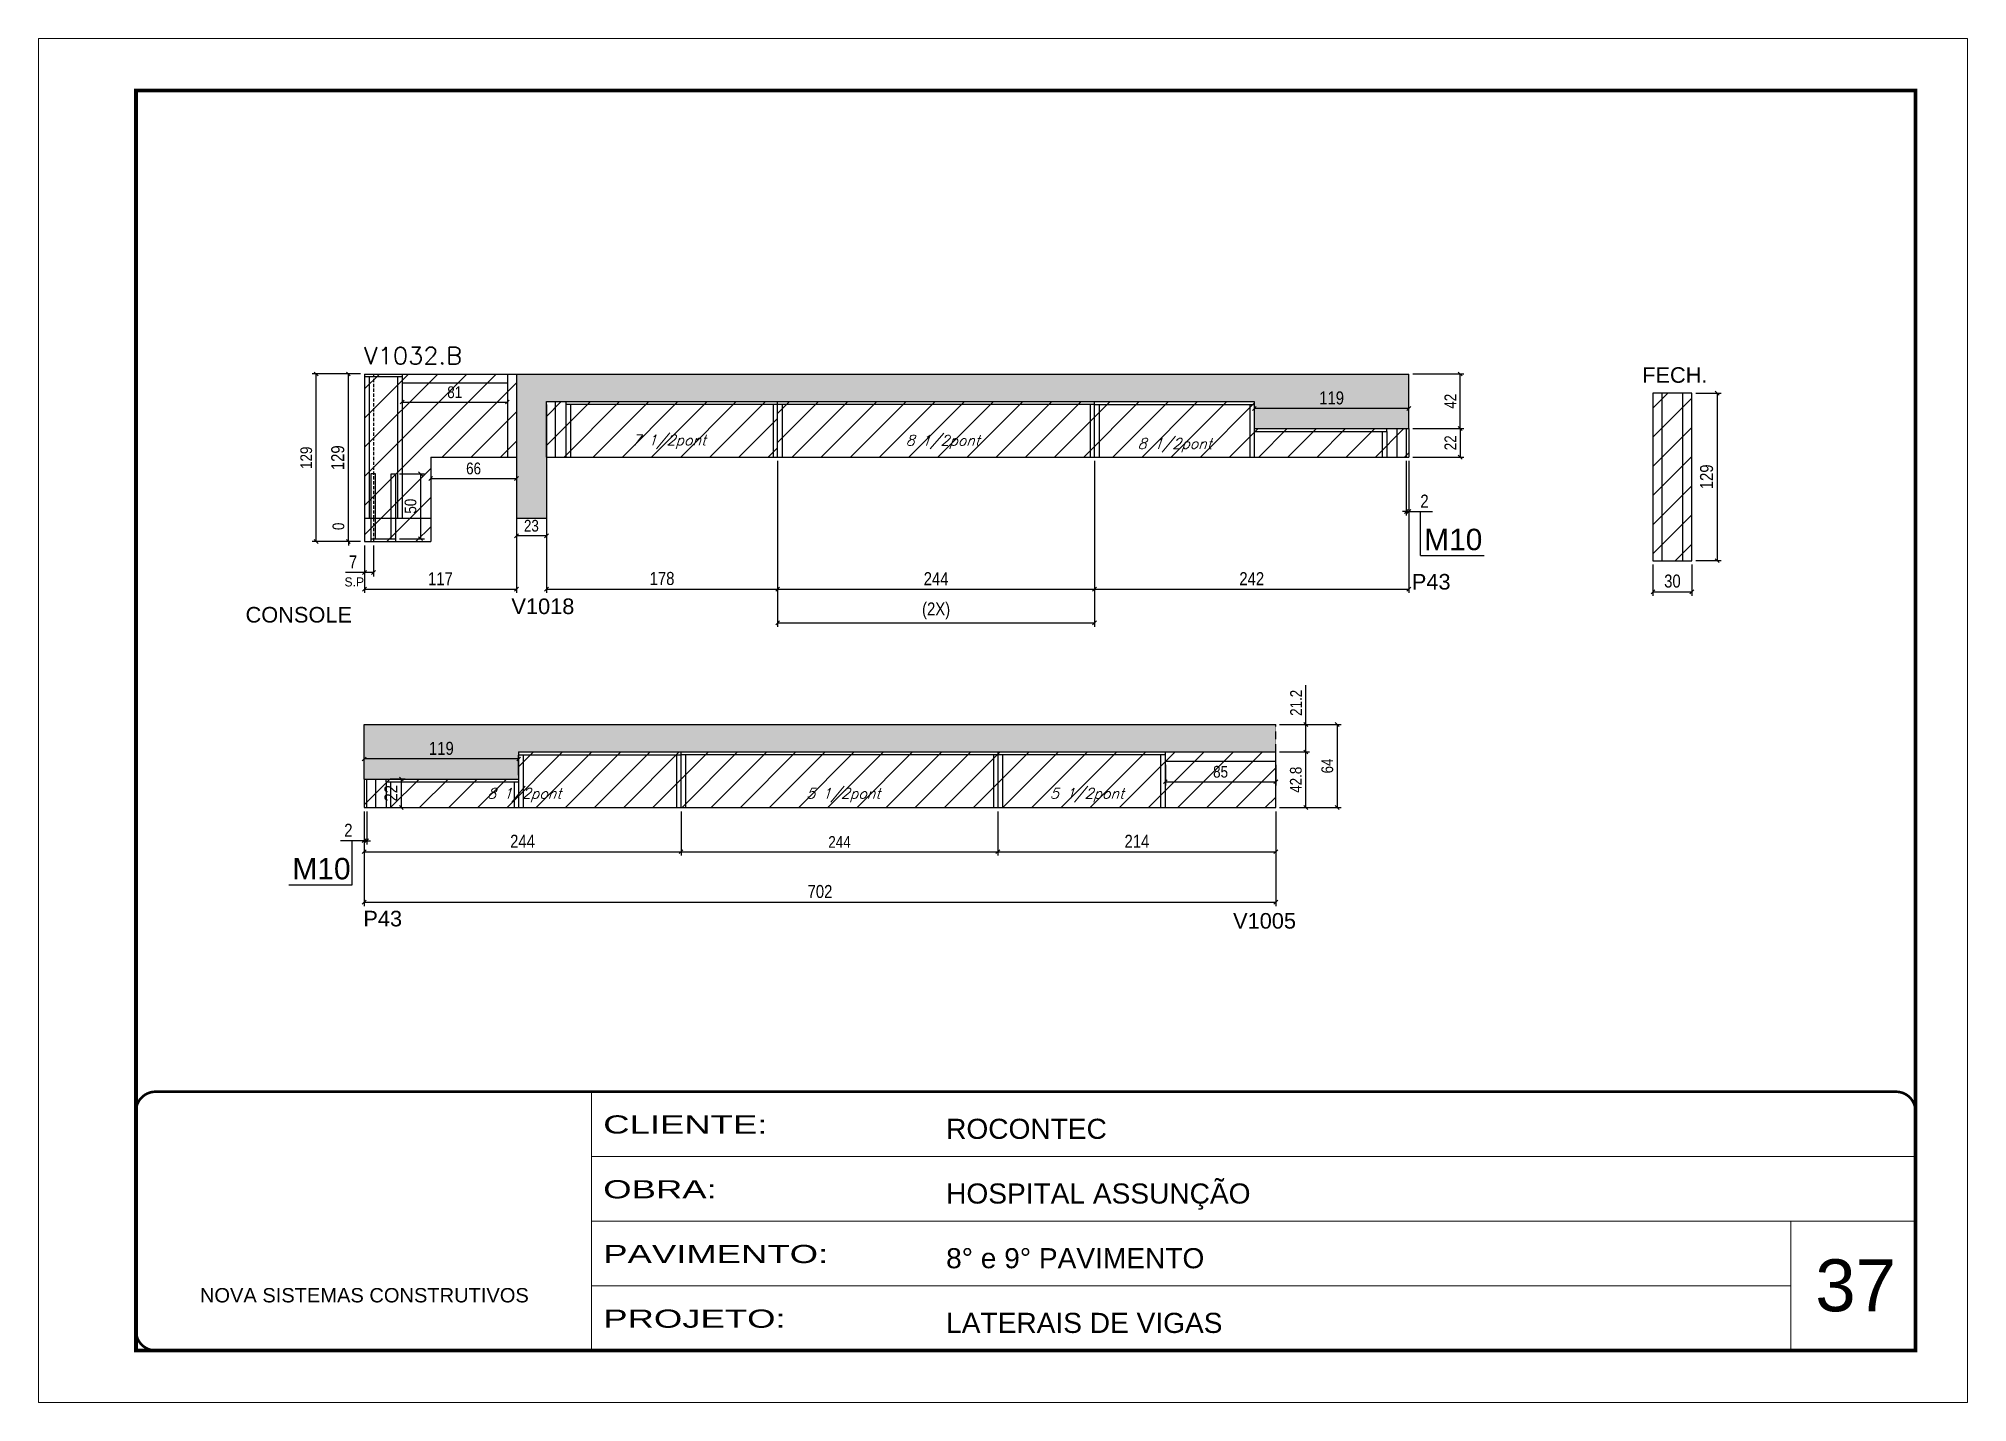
# Model space of a CAD drawing. Extents: x -20960 to -5926, y -2106 to 21915.
# Drawn here: x -12207 to -10722, y 10528 to 11578 of the extents above; entities that cross this region are included whole.
import ezdxf

# ---------------------------------------------------------------- set-up
doc = ezdxf.new("R2010")
doc.units = 0
for name, pattern in [('CONTINUO', [0]), ('DASHED', [0.75, 0.5, -0.25]), ('HIDDEN', [0.375, 0.25, -0.125])]:
    doc.linetypes.add(name, pattern=pattern)
for name, color, linetype in [('5', 5, 'Continuous'), ('COTA', 241, 'Continuous'), ('NOMENCLATURA', 7, 'Continuous'), ('Painéis', 200, 'Continuous'), ('SARR_2.2x7', 40, 'Continuous'), ('SARR_3.5x7', 81, 'Continuous'), ('texto', 7, 'Continuous')]:
    doc.layers.add(name, color=color, linetype=linetype)
for name, color, linetype, lineweight in [('CARIMBO', 255, 'Continuous', 9), ('Folhas', 255, 'Continuous', 9), ('Hachura', 251, 'Continuous', 9), ('SARRAFO DE PRESSAO', 251, 'DASHED', 9), ('Texto Seção', 7, 'Continuous', 15)]:
    doc.layers.add(name, color=color, linetype=linetype, lineweight=lineweight)
doc.styles.add('ARIAL', font='arial.ttf')
doc.styles.add('COTA TECNICA', font='techl___.ttf', dxfattribs={"height": 10})
doc.styles.add('COTA TECNICA-50', font='techl___.ttf', dxfattribs={"height": 9})
doc.styles.add('REGUA-120', font='ROMANS.shx', dxfattribs={"height": 15})
doc.styles.add('Romans', font='romans.shx')
doc.styles.add('ROMAS860', font='ROMAS860.SHX')
doc.styles.get("Standard").update_dxf_attribs({"font": 'arial.ttf'})
doc.styles.add('Tecnologia', font='')
doc.styles.get('Tecnologia').set_extended_font_data('Forgotten Futurist')
doc.dimstyles.new('COTA PAINEL-50', dxfattribs={"dimtxt": 9, "dimasz": 3, "dimexe": 3, "dimexo": 3, "dimgap": 3, "dimtad": 1, "dimdec": 1, "dimzin": 12, "dimdsep": 46, "dimtxsty": 'COTA TECNICA-50', "dimblk1": 'OBLIQUE', "dimblk2": 'OBLIQUE', "dimsah": 1, "dimcen": 0.9, "dimclrd": 4, "dimclre": 4, "dimclrt": 240, "dimadec": 1, "dimazin": 3, "dimtfac": 1, "dimtdec": 1, "dimtmove": 0, "dimatfit": 3, "dimfxl": 1, "dimtolj": 1, "dimtzin": 12, "dimarcsym": 0})
doc.dimstyles.new('PAINEL', dxfattribs={"dimtxt": 10, "dimasz": 3, "dimexe": 3, "dimexo": 3, "dimgap": 3, "dimtad": 1, "dimdec": 1, "dimzin": 12, "dimdsep": 46, "dimtxsty": 'COTA TECNICA', "dimblk1": 'OBLIQUE', "dimblk2": 'OBLIQUE', "dimsah": 1, "dimcen": 0.9, "dimclrd": 4, "dimclre": 4, "dimclrt": 240, "dimadec": 1, "dimazin": 3, "dimtfac": 1, "dimtdec": 1, "dimtmove": 0, "dimatfit": 3, "dimfxl": 1, "dimtolj": 1, "dimtzin": 12, "dimarcsym": 0})

msp = doc.modelspace()

# ---------------------------------------------------------------- texts
at = {"layer": '5', "color": 7, "linetype": 'Continuous'}
msp.add_text('FECH. ', height=12, rotation=359.99996, dxfattribs=at).set_placement((-10972.43, 11313.2))
at = {"layer": '5', "linetype": 'Continuous'}
for s, p in [('P43', (-11149.74, 11154.03)), ('CONSOLE', (-12047.65, 11128.64)), ('V1018', (-11842.97, 11135.15)), ('P43', (-11956.95, 10894.71)), ('V1005', (-11287.38, 10892.98))]:
    msp.add_text(s, height=12, rotation=0.00004, dxfattribs=at).set_placement(p)
at = {"layer": 'CARIMBO', "style": 'ARIAL'}
msp.add_text('37', height=40, dxfattribs=at).set_placement((-10839.14, 10598.36))
at = {"layer": 'NOMENCLATURA', "linetype": 'Continuous'}
for p in [(-11140.29, 11184.34), (-12011.61, 10930.91)]:
    msp.add_text('M10', height=16.5, dxfattribs=at).set_placement(p)
at = {"layer": 'texto', "color": 2, "char_height": 8, "attachment_point": 5, "style": 'Romans'}
for s, insert in [('{\\Q19;\\C256;7 1/2pont}', (-11721.66, 11267.79)), ('{\\Q19;\\C256;8 1/2pont}', (-11510.85, 11267.58)), ('{\\Q19;\\C256;8 1/2pont}', (-11332.29, 11265.15)), ('{\\Q19;\\C256;8 1/2pont}', (-11833.07, 10995.77)), ('{\\Q19;\\C256;5 1/2pont}', (-11587.46, 10995.77)), ('{\\Q19;\\C256;5 1/2pont}', (-11399.87, 10995.77))]:
    msp.add_mtext(s, dxfattribs=dict(at, insert=insert))
at = {"layer": 'texto', "color": 4, "insert": (-11963.96, 11159.86), "char_height": 7, "attachment_point": 5, "style": 'ROMAS860'}
msp.add_mtext('S.P', dxfattribs=at)
at = {"layer": 'Texto Seção', "style": 'REGUA-120', "width": 1.05}
msp.add_text('V1032.B', height=13, dxfattribs=at).set_placement((-11956.44, 11327.55))

# ---------------------------------------------------------------- blocks, each defined once
blk = doc.blocks.new('9999999999')
at = {"color": 30, "linetype": 'CONTINUO'}
for p, q in [((98564.6, 34230.2), (98564.6, 34429.4)), ((98564.6, 34379.6), (99584, 34379.6)), ((98564.6, 34329.8), (99488, 34329.8)), ((99584, 34329.8), (99488, 34329.8)), ((99488, 34329.8), (99488, 34230.2)), ((98564.6, 34280), (99488, 34280))]:
    blk.add_line(p, q, dxfattribs=at)
at = {"color": 30, "linetype": 'CONTINUO', "const_width": 2}
blk.add_lwpolyline([(99584, 34230.2), (99584, 34414.4, 0.414214), (99569, 34429.4), (98229, 34429.4, 0.414214), (98214, 34414.4), (98214, 34245.2, 0.414214), (98229, 34230.2), (99584, 34230.2)], format="xyb", dxfattribs=at)
at = {"layer": 'Folhas'}
blk.add_lwpolyline([(98139, 34190.2), (99624, 34190.2), (99624, 35240.2), (98139, 35240.2)], close=True, dxfattribs=at)
at = {"layer": 'Folhas', "color": 30, "const_width": 3}
blk.add_lwpolyline([(98214, 34230.2), (99584, 34230.2), (99584, 35200.2), (98214, 35200.2)], close=True, dxfattribs=at)
at = {"color": 7, "linetype": 'Continuous', "ltscale": 5, "style": 'ARIAL'}
for s, height, p in [('ROCONTEC', 15.48, (98837.7, 34393.1)), ('HOSPITAL ASSUNÇÃO', 15.483, (98837.7, 34343.3)), ('8° e 9° PAVIMENTO', 15.483, (98837.7, 34293.5)), ('NOVA SISTEMAS CONSTRUTIVOS', 11.059, (98263.2, 34267.2)), ('LATERAIS DE VIGAS', 15.483, (98837.7, 34243.7))]:
    blk.add_text(s, height=height, dxfattribs=at).set_placement(p)
at = {"layer": 'Folhas', "color": 7, "style": 'Tecnologia', "width": 1.5}
for s, p in [('CLIENTE:', (98573.7, 34397.2)), ('OBRA:', (98573.7, 34347.3)), ('PAVIMENTO:', (98573.7, 34297.5)), ('PROJETO:', (98573.7, 34247.7))]:
    blk.add_text(s, height=14, dxfattribs=at).set_placement(p)
blk = doc.blocks.new('_Oblique')
at = {"color": 0, "linetype": 'ByBlock', "lineweight": -2}
blk.add_line((-0.5, -0.5), (0.5, 0.5), dxfattribs=at)
blk = doc.blocks.new('*D7630')
at = {"layer": 'COTA', "color": 4, "lineweight": -2, "ltscale": 25, "transparency": 16777216}
for p, q in [((-11956.1, 11188), (-11956.1, 11164.2)), ((-11949.1, 11188), (-11949.1, 11164.2)), ((-11956.1, 11167.2), (-11970.8, 11167.2)), ((-11949.1, 11167.2), (-11956.1, 11167.2))]:
    blk.add_line(p, q, dxfattribs=at)
at = {"layer": 'Defpoints', "color": 0, "ltscale": 25, "transparency": 16777216}
for p in [(-11956.1, 11191), (-11949.1, 11191), (-11956.1, 11167.2)]:
    blk.add_point(p, dxfattribs=at)
at = {"layer": 'COTA', "color": 4, "lineweight": -2, "ltscale": 25, "transparency": 16777216, "xscale": 3, "yscale": 3, "zscale": 3, "rotation": 180}
blk.add_blockref('_Oblique', (-11956.1, 11167.2), dxfattribs=at)
at = {"layer": 'COTA', "color": 4, "lineweight": -2, "ltscale": 25, "transparency": 16777216, "xscale": 3, "yscale": 3, "zscale": 3}
blk.add_blockref('_Oblique', (-11949.1, 11167.2), dxfattribs=at)
at = {"layer": 'COTA', "color": 240, "ltscale": 25, "transparency": 16777216, "insert": (-11964.9, 11175.3), "char_height": 10, "attachment_point": 5, "style": 'COTA TECNICA'}
blk.add_mtext('\\A1;7', dxfattribs=at)
blk = doc.blocks.new('*D7645')
at = {"layer": 'COTA', "color": 4, "lineweight": -2, "ltscale": 25, "transparency": 16777216}
for p, q in [((-11638, 11253), (-11638, 11151.4)), ((-11394, 11253), (-11394, 11151.4)), ((-11638, 11154.4), (-11394, 11154.4))]:
    blk.add_line(p, q, dxfattribs=at)
at = {"layer": 'Defpoints', "color": 0, "ltscale": 25, "transparency": 16777216}
for p in [(-11638, 11256), (-11394, 11256), (-11394, 11154.4)]:
    blk.add_point(p, dxfattribs=at)
at = {"layer": 'COTA', "color": 4, "lineweight": -2, "ltscale": 25, "transparency": 16777216, "xscale": 3, "yscale": 3, "zscale": 3, "rotation": 180}
blk.add_blockref('_Oblique', (-11638, 11154.4), dxfattribs=at)
at = {"layer": 'COTA', "color": 4, "lineweight": -2, "ltscale": 25, "transparency": 16777216, "xscale": 3, "yscale": 3, "zscale": 3}
blk.add_blockref('_Oblique', (-11394, 11154.4), dxfattribs=at)
at = {"layer": 'COTA', "color": 240, "ltscale": 25, "transparency": 16777216, "insert": (-11516, 11162.4), "char_height": 10, "attachment_point": 5, "style": 'COTA TECNICA'}
blk.add_mtext('\\A1;244', dxfattribs=at)
blk = doc.blocks.new('*D7633')
at = {"layer": 'COTA', "color": 4, "lineweight": -2, "ltscale": 25, "transparency": 16777216}
for p, q in [((-11638, 11253), (-11638, 11125.4)), ((-11394, 11253), (-11394, 11125.4)), ((-11638, 11128.4), (-11394, 11128.4))]:
    blk.add_line(p, q, dxfattribs=at)
at = {"layer": 'Defpoints', "color": 0, "ltscale": 25, "transparency": 16777216}
for p in [(-11638, 11256), (-11394, 11256), (-11394, 11128.4)]:
    blk.add_point(p, dxfattribs=at)
at = {"layer": 'COTA', "color": 4, "lineweight": -2, "ltscale": 25, "transparency": 16777216, "xscale": 3, "yscale": 3, "zscale": 3, "rotation": 180}
blk.add_blockref('_Oblique', (-11638, 11128.4), dxfattribs=at)
at = {"layer": 'COTA', "color": 4, "lineweight": -2, "ltscale": 25, "transparency": 16777216, "xscale": 3, "yscale": 3, "zscale": 3}
blk.add_blockref('_Oblique', (-11394, 11128.4), dxfattribs=at)
at = {"layer": 'COTA', "color": 240, "ltscale": 25, "transparency": 16777216, "insert": (-11516, 11137.6), "char_height": 10, "attachment_point": 5, "style": 'COTA TECNICA'}
blk.add_mtext('\\A1;(2X)', dxfattribs=at)
blk = doc.blocks.new('*D7627')
at = {"layer": 'COTA', "color": 4, "lineweight": -2, "ltscale": 25, "transparency": 16777216}
for p, q in [((-11816, 11253), (-11816, 11151.4)), ((-11638, 11253), (-11638, 11151.4)), ((-11816, 11154.4), (-11638, 11154.4))]:
    blk.add_line(p, q, dxfattribs=at)
at = {"layer": 'Defpoints', "color": 0, "ltscale": 25, "transparency": 16777216}
for p in [(-11816, 11256), (-11638, 11256), (-11638, 11154.4)]:
    blk.add_point(p, dxfattribs=at)
at = {"layer": 'COTA', "color": 4, "lineweight": -2, "ltscale": 25, "transparency": 16777216, "xscale": 3, "yscale": 3, "zscale": 3, "rotation": 180}
blk.add_blockref('_Oblique', (-11816, 11154.4), dxfattribs=at)
at = {"layer": 'COTA', "color": 4, "lineweight": -2, "ltscale": 25, "transparency": 16777216, "xscale": 3, "yscale": 3, "zscale": 3}
blk.add_blockref('_Oblique', (-11638, 11154.4), dxfattribs=at)
at = {"layer": 'COTA', "color": 240, "ltscale": 25, "transparency": 16777216, "insert": (-11727, 11162.5), "char_height": 10, "attachment_point": 5, "style": 'COTA TECNICA'}
blk.add_mtext('\\A1;178', dxfattribs=at)
blk = doc.blocks.new('*D7634')
at = {"layer": 'COTA', "color": 4, "lineweight": -2, "ltscale": 25, "transparency": 16777216}
for p, q in [((-11394, 11253), (-11394, 11151.4)), ((-11152, 11253), (-11152, 11151.4)), ((-11394, 11154.4), (-11152, 11154.4))]:
    blk.add_line(p, q, dxfattribs=at)
at = {"layer": 'Defpoints', "color": 0, "ltscale": 25, "transparency": 16777216}
for p in [(-11394, 11256), (-11152, 11256), (-11152, 11154.4)]:
    blk.add_point(p, dxfattribs=at)
at = {"layer": 'COTA', "color": 4, "lineweight": -2, "ltscale": 25, "transparency": 16777216, "xscale": 3, "yscale": 3, "zscale": 3, "rotation": 180}
blk.add_blockref('_Oblique', (-11394, 11154.4), dxfattribs=at)
at = {"layer": 'COTA', "color": 4, "lineweight": -2, "ltscale": 25, "transparency": 16777216, "xscale": 3, "yscale": 3, "zscale": 3}
blk.add_blockref('_Oblique', (-11152, 11154.4), dxfattribs=at)
at = {"layer": 'COTA', "color": 240, "ltscale": 25, "transparency": 16777216, "insert": (-11273, 11162.4), "char_height": 10, "attachment_point": 5, "style": 'COTA TECNICA'}
blk.add_mtext('\\A1;242', dxfattribs=at)
blk = doc.blocks.new('*D7635')
at = {"layer": 'COTA', "color": 4, "lineweight": -2, "ltscale": 25, "transparency": 16777216}
for p, q in [((-11154, 11253), (-11154, 11211.1)), ((-11152, 11253), (-11152, 11211.1)), ((-11154, 11214.1), (-11157, 11214.1)), ((-11154, 11214.1), (-11152, 11214.1)), ((-11152, 11214.1), (-11133.9, 11214.1))]:
    blk.add_line(p, q, dxfattribs=at)
at = {"layer": 'Defpoints', "color": 0, "ltscale": 25, "transparency": 16777216}
for p in [(-11154, 11256), (-11152, 11256), (-11152, 11214.1)]:
    blk.add_point(p, dxfattribs=at)
at = {"layer": 'COTA', "color": 4, "lineweight": -2, "ltscale": 25, "transparency": 16777216, "xscale": 3, "yscale": 3, "zscale": 3}
blk.add_blockref('_Oblique', (-11154, 11214.1), dxfattribs=at)
at = {"layer": 'COTA', "color": 4, "lineweight": -2, "ltscale": 25, "transparency": 16777216, "xscale": 3, "yscale": 3, "zscale": 3, "rotation": 180}
blk.add_blockref('_Oblique', (-11152, 11214.1), dxfattribs=at)
at = {"layer": 'COTA', "color": 240, "ltscale": 25, "transparency": 16777216, "insert": (-11140, 11222.1), "char_height": 10, "attachment_point": 5, "style": 'COTA TECNICA'}
blk.add_mtext('\\A1;2', dxfattribs=at)
blk = doc.blocks.new('*D7628')
at = {"layer": 'COTA', "color": 4, "lineweight": -2, "ltscale": 25, "transparency": 16777216}
for p, q in [((-11839.1, 11253), (-11839.1, 11151.4)), ((-11956.1, 11188), (-11956.1, 11151.4)), ((-11956.1, 11154.4), (-11839.1, 11154.4))]:
    blk.add_line(p, q, dxfattribs=at)
at = {"layer": 'Defpoints', "color": 0, "ltscale": 25, "transparency": 16777216}
for p in [(-11839.1, 11256), (-11956.1, 11191), (-11839.1, 11154.4)]:
    blk.add_point(p, dxfattribs=at)
at = {"layer": 'COTA', "color": 4, "lineweight": -2, "ltscale": 25, "transparency": 16777216, "xscale": 3, "yscale": 3, "zscale": 3, "rotation": 180}
blk.add_blockref('_Oblique', (-11956.1, 11154.4), dxfattribs=at)
at = {"layer": 'COTA', "color": 4, "lineweight": -2, "ltscale": 25, "transparency": 16777216, "xscale": 3, "yscale": 3, "zscale": 3}
blk.add_blockref('_Oblique', (-11839.1, 11154.4), dxfattribs=at)
at = {"layer": 'COTA', "color": 240, "ltscale": 25, "transparency": 16777216, "insert": (-11897.6, 11162.4), "char_height": 10, "attachment_point": 5, "style": 'COTA TECNICA'}
blk.add_mtext('\\A1;117', dxfattribs=at)
blk = doc.blocks.new('*D7636')
at = {"layer": 'COTA', "color": 4, "lineweight": -2, "ltscale": 25, "transparency": 16777216}
for p, q in [((-11959.1, 11320), (-11971.5, 11320)), ((-11968.5, 11191), (-11968.5, 11320)), ((-11959.1, 11191), (-11971.5, 11191))]:
    blk.add_line(p, q, dxfattribs=at)
at = {"layer": 'Defpoints', "color": 0, "ltscale": 25, "transparency": 16777216}
for p in [(-11968.5, 11320), (-11956.1, 11320), (-11956.1, 11191)]:
    blk.add_point(p, dxfattribs=at)
at = {"layer": 'COTA', "color": 4, "lineweight": -2, "ltscale": 25, "transparency": 16777216, "xscale": 3, "yscale": 3, "zscale": 3}
for p, rotation in [((-11968.5, 11320), 90), ((-11968.5, 11191), 270)]:
    blk.add_blockref('_Oblique', p, dxfattribs=dict(at, rotation=rotation))
at = {"layer": 'COTA', "color": 240, "ltscale": 25, "transparency": 16777216, "insert": (-11976.6, 11255.5), "char_height": 10, "attachment_point": 5, "rotation": 90, "style": 'COTA TECNICA'}
blk.add_mtext('\\A1;129', dxfattribs=at)
blk = doc.blocks.new('*D7637')
at = {"layer": 'COTA', "color": 4, "lineweight": -2, "ltscale": 25, "transparency": 16777216}
for p, q in [((-10964.1, 11173.3), (-10964.1, 11149.3)), ((-10934.1, 11173.3), (-10934.1, 11149.3)), ((-10964.1, 11152.3), (-10934.1, 11152.3))]:
    blk.add_line(p, q, dxfattribs=at)
at = {"layer": 'Defpoints', "color": 0, "ltscale": 25, "transparency": 16777216}
for p in [(-10964.1, 11176.3), (-10934.1, 11176.3), (-10934.1, 11152.3)]:
    blk.add_point(p, dxfattribs=at)
at = {"layer": 'COTA', "color": 4, "lineweight": -2, "ltscale": 25, "transparency": 16777216, "xscale": 3, "yscale": 3, "zscale": 3, "rotation": 180}
blk.add_blockref('_Oblique', (-10964.1, 11152.3), dxfattribs=at)
at = {"layer": 'COTA', "color": 4, "lineweight": -2, "ltscale": 25, "transparency": 16777216, "xscale": 3, "yscale": 3, "zscale": 3}
blk.add_blockref('_Oblique', (-10934.1, 11152.3), dxfattribs=at)
at = {"layer": 'COTA', "color": 240, "ltscale": 25, "transparency": 16777216, "insert": (-10949.1, 11160.5), "char_height": 10, "attachment_point": 5, "style": 'COTA TECNICA'}
blk.add_mtext('\\A1;30', dxfattribs=at)
blk = doc.blocks.new('*D7638')
at = {"layer": 'COTA', "color": 4, "lineweight": -2, "ltscale": 25, "transparency": 16777216}
for p, q in [((-10931.1, 11305.3), (-10911.7, 11305.3)), ((-10914.7, 11305.3), (-10914.7, 11176.3)), ((-10931.1, 11176.3), (-10911.7, 11176.3))]:
    blk.add_line(p, q, dxfattribs=at)
at = {"layer": 'Defpoints', "color": 0, "ltscale": 25, "transparency": 16777216}
for p in [(-10934.1, 11305.3), (-10934.1, 11176.3), (-10914.7, 11176.3)]:
    blk.add_point(p, dxfattribs=at)
at = {"layer": 'COTA', "color": 4, "lineweight": -2, "ltscale": 25, "transparency": 16777216, "xscale": 3, "yscale": 3, "zscale": 3}
for p, rotation in [((-10914.7, 11305.3), 90), ((-10914.7, 11176.3), 270)]:
    blk.add_blockref('_Oblique', p, dxfattribs=dict(at, rotation=rotation))
at = {"layer": 'COTA', "color": 240, "ltscale": 25, "transparency": 16777216, "insert": (-10922.8, 11240.8), "char_height": 10, "attachment_point": 5, "rotation": 90, "style": 'COTA TECNICA'}
blk.add_mtext('\\A1;129', dxfattribs=at)
blk = doc.blocks.new('*D7639')
at = {"layer": 'COTA', "color": 4, "lineweight": -2, "ltscale": 25, "transparency": 16777216}
for p, q in [((-11956.4, 10983.2), (-11956.4, 10957.7)), ((-11954.4, 10983.2), (-11954.4, 10957.7)), ((-11956.4, 10960.7), (-11974.5, 10960.7)), ((-11954.4, 10960.7), (-11956.4, 10960.7)), ((-11954.4, 10960.7), (-11951.4, 10960.7))]:
    blk.add_line(p, q, dxfattribs=at)
at = {"layer": 'Defpoints', "color": 0, "ltscale": 25, "transparency": 16777216}
for p in [(-11956.4, 10986.2), (-11954.4, 10986.2), (-11956.4, 10960.7)]:
    blk.add_point(p, dxfattribs=at)
at = {"layer": 'COTA', "color": 4, "lineweight": -2, "ltscale": 25, "transparency": 16777216, "xscale": 3, "yscale": 3, "zscale": 3}
blk.add_blockref('_Oblique', (-11956.4, 10960.7), dxfattribs=at)
at = {"layer": 'COTA', "color": 4, "lineweight": -2, "ltscale": 25, "transparency": 16777216, "xscale": 3, "yscale": 3, "zscale": 3, "rotation": 180}
blk.add_blockref('_Oblique', (-11954.4, 10960.7), dxfattribs=at)
at = {"layer": 'COTA', "color": 240, "ltscale": 25, "transparency": 16777216, "insert": (-11968.5, 10968.7), "char_height": 10, "attachment_point": 5, "style": 'COTA TECNICA'}
blk.add_mtext('\\A1;2', dxfattribs=at)
blk = doc.blocks.new('*D7640')
at = {"layer": 'COTA', "color": 4, "lineweight": -2, "ltscale": 25, "transparency": 16777216}
for p, q in [((-11956.4, 10983.2), (-11956.4, 10949.2)), ((-11712.4, 10983.2), (-11712.4, 10949.2)), ((-11956.4, 10952.2), (-11712.4, 10952.2))]:
    blk.add_line(p, q, dxfattribs=at)
at = {"layer": 'Defpoints', "color": 0, "ltscale": 25, "transparency": 16777216}
for p in [(-11956.4, 10986.2), (-11712.4, 10986.2), (-11712.4, 10952.2)]:
    blk.add_point(p, dxfattribs=at)
at = {"layer": 'COTA', "color": 4, "lineweight": -2, "ltscale": 25, "transparency": 16777216, "xscale": 3, "yscale": 3, "zscale": 3, "rotation": 180}
blk.add_blockref('_Oblique', (-11956.4, 10952.2), dxfattribs=at)
at = {"layer": 'COTA', "color": 4, "lineweight": -2, "ltscale": 25, "transparency": 16777216, "xscale": 3, "yscale": 3, "zscale": 3}
blk.add_blockref('_Oblique', (-11712.4, 10952.2), dxfattribs=at)
at = {"layer": 'COTA', "color": 240, "ltscale": 25, "transparency": 16777216, "insert": (-11834.4, 10960.2), "char_height": 10, "attachment_point": 5, "style": 'COTA TECNICA'}
blk.add_mtext('\\A1;244', dxfattribs=at)
blk = doc.blocks.new('*D7629')
at = {"layer": 'COTA', "color": 4, "lineweight": -2, "ltscale": 25, "transparency": 16777216}
for p, q in [((-11468.4, 10983.2), (-11468.4, 10949.2)), ((-11254.5, 10983.2), (-11254.5, 10949.2)), ((-11468.4, 10952.2), (-11254.5, 10952.2))]:
    blk.add_line(p, q, dxfattribs=at)
at = {"layer": 'Defpoints', "color": 0, "ltscale": 25, "transparency": 16777216}
for p in [(-11468.4, 10986.2), (-11254.5, 10986.2), (-11254.5, 10952.2)]:
    blk.add_point(p, dxfattribs=at)
at = {"layer": 'COTA', "color": 4, "lineweight": -2, "ltscale": 25, "transparency": 16777216, "xscale": 3, "yscale": 3, "zscale": 3, "rotation": 180}
blk.add_blockref('_Oblique', (-11468.4, 10952.2), dxfattribs=at)
at = {"layer": 'COTA', "color": 4, "lineweight": -2, "ltscale": 25, "transparency": 16777216, "xscale": 3, "yscale": 3, "zscale": 3}
blk.add_blockref('_Oblique', (-11254.5, 10952.2), dxfattribs=at)
at = {"layer": 'COTA', "color": 240, "ltscale": 25, "transparency": 16777216, "insert": (-11361.4, 10960.2), "char_height": 10, "attachment_point": 5, "style": 'COTA TECNICA'}
blk.add_mtext('\\A1;214', dxfattribs=at)
blk = doc.blocks.new('*D7641')
at = {"layer": 'COTA', "color": 4, "lineweight": -2, "ltscale": 25, "transparency": 16777216}
for p, q in [((-11956.4, 10983.2), (-11956.4, 10910.4)), ((-11254.5, 10983.2), (-11254.5, 10910.4)), ((-11956.4, 10913.4), (-11254.5, 10913.4))]:
    blk.add_line(p, q, dxfattribs=at)
at = {"layer": 'Defpoints', "color": 0, "ltscale": 25, "transparency": 16777216}
for p in [(-11956.4, 10986.2), (-11254.5, 10986.2), (-11254.5, 10913.4)]:
    blk.add_point(p, dxfattribs=at)
at = {"layer": 'COTA', "color": 4, "lineweight": -2, "ltscale": 25, "transparency": 16777216, "xscale": 3, "yscale": 3, "zscale": 3, "rotation": 180}
blk.add_blockref('_Oblique', (-11956.4, 10913.4), dxfattribs=at)
at = {"layer": 'COTA', "color": 4, "lineweight": -2, "ltscale": 25, "transparency": 16777216, "xscale": 3, "yscale": 3, "zscale": 3}
blk.add_blockref('_Oblique', (-11254.5, 10913.4), dxfattribs=at)
at = {"layer": 'COTA', "color": 240, "ltscale": 25, "transparency": 16777216, "insert": (-11605.4, 10921.5), "char_height": 10, "attachment_point": 5, "style": 'COTA TECNICA'}
blk.add_mtext('\\A1;702', dxfattribs=at)
blk = doc.blocks.new('*D7642')
at = {"layer": 'COTA', "color": 4, "lineweight": -2, "transparency": 16777216}
for p, q in [((-11149, 11278), (-11109.6, 11278)), ((-11112.6, 11278), (-11112.6, 11256)), ((-11149, 11256), (-11109.6, 11256))]:
    blk.add_line(p, q, dxfattribs=at)
at = {"layer": 'Defpoints', "color": 0, "transparency": 16777216}
for p in [(-11152, 11278), (-11152, 11256), (-11112.6, 11256)]:
    blk.add_point(p, dxfattribs=at)
at = {"layer": 'COTA', "color": 4, "lineweight": -2, "transparency": 16777216, "xscale": 3, "yscale": 3, "zscale": 3}
for p, rotation in [((-11112.6, 11278), 90), ((-11112.6, 11256), 270)]:
    blk.add_blockref('_Oblique', p, dxfattribs=dict(at, rotation=rotation))
at = {"layer": 'COTA', "color": 240, "transparency": 16777216, "insert": (-11120.1, 11267), "char_height": 9, "attachment_point": 5, "rotation": 90, "style": 'COTA TECNICA-50'}
blk.add_mtext('\\A1;22', dxfattribs=at)
blk = doc.blocks.new('*D7643')
at = {"layer": 'COTA', "color": 4, "lineweight": -2, "transparency": 16777216}
for p, q in [((-11149, 11320), (-11109.6, 11320)), ((-11112.6, 11278), (-11112.6, 11320)), ((-11149, 11278), (-11109.6, 11278))]:
    blk.add_line(p, q, dxfattribs=at)
at = {"layer": 'Defpoints', "color": 0, "transparency": 16777216}
for p in [(-11152, 11320), (-11112.6, 11320), (-11152, 11278)]:
    blk.add_point(p, dxfattribs=at)
at = {"layer": 'COTA', "color": 4, "lineweight": -2, "transparency": 16777216, "xscale": 3, "yscale": 3, "zscale": 3}
for p, rotation in [((-11112.6, 11320), 90), ((-11112.6, 11278), 270)]:
    blk.add_blockref('_Oblique', p, dxfattribs=dict(at, rotation=rotation))
at = {"layer": 'COTA', "color": 240, "transparency": 16777216, "insert": (-11120.1, 11299), "char_height": 9, "attachment_point": 5, "rotation": 90, "style": 'COTA TECNICA-50'}
blk.add_mtext('\\A1;42', dxfattribs=at)
blk = doc.blocks.new('*D7644')
at = {"layer": 'COTA', "color": 4, "lineweight": -2, "transparency": 16777216}
for p, q in [((-11712.4, 10983.2), (-11712.4, 10949.2)), ((-11468.4, 10983.2), (-11468.4, 10949.2)), ((-11712.4, 10952.2), (-11468.4, 10952.2))]:
    blk.add_line(p, q, dxfattribs=at)
at = {"layer": 'Defpoints', "color": 0, "transparency": 16777216}
for p in [(-11712.4, 10986.2), (-11468.4, 10986.2), (-11468.4, 10952.2)]:
    blk.add_point(p, dxfattribs=at)
at = {"layer": 'COTA', "color": 4, "lineweight": -2, "transparency": 16777216, "xscale": 3, "yscale": 3, "zscale": 3, "rotation": 180}
blk.add_blockref('_Oblique', (-11712.4, 10952.2), dxfattribs=at)
at = {"layer": 'COTA', "color": 4, "lineweight": -2, "transparency": 16777216, "xscale": 3, "yscale": 3, "zscale": 3}
blk.add_blockref('_Oblique', (-11468.4, 10952.2), dxfattribs=at)
at = {"layer": 'COTA', "color": 240, "transparency": 16777216, "insert": (-11590.4, 10959.7), "char_height": 9, "attachment_point": 5, "style": 'COTA TECNICA-50'}
blk.add_mtext('\\A1;244', dxfattribs=at)
blk = doc.blocks.new('*D7650')
at = {"layer": 'COTA', "color": 4, "lineweight": -2, "transparency": 16777216}
for p, q in [((-11839.1, 11206), (-11839.1, 11192.4)), ((-11816, 11206), (-11816, 11192.4)), ((-11816, 11195.4), (-11839.1, 11195.4))]:
    blk.add_line(p, q, dxfattribs=at)
at = {"layer": 'Defpoints', "color": 0, "transparency": 16777216}
for p in [(-11839.1, 11209), (-11816, 11209), (-11839.1, 11195.4)]:
    blk.add_point(p, dxfattribs=at)
at = {"layer": 'COTA', "color": 4, "lineweight": -2, "transparency": 16777216, "xscale": 3, "yscale": 3, "zscale": 3, "rotation": 180}
blk.add_blockref('_Oblique', (-11839.1, 11195.4), dxfattribs=at)
at = {"layer": 'COTA', "color": 4, "lineweight": -2, "transparency": 16777216, "xscale": 3, "yscale": 3, "zscale": 3}
blk.add_blockref('_Oblique', (-11816, 11195.4), dxfattribs=at)
at = {"layer": 'COTA', "color": 240, "transparency": 16777216, "insert": (-11827.6, 11203.1), "char_height": 9, "attachment_point": 5, "style": 'COTA TECNICA-50'}
blk.add_mtext('\\A1;23', dxfattribs=at)
blk = doc.blocks.new('*D7651')
at = {"layer": 'COTA', "color": 4, "lineweight": -2, "transparency": 16777216}
for p, q in [((-11927.1, 11310), (-11927.1, 11295.4)), ((-11846.1, 11310), (-11846.1, 11295.4)), ((-11927.1, 11298.4), (-11846.1, 11298.4))]:
    blk.add_line(p, q, dxfattribs=at)
at = {"layer": 'Defpoints', "color": 0, "transparency": 16777216}
for p in [(-11927.1, 11313), (-11846.1, 11313), (-11846.1, 11298.4)]:
    blk.add_point(p, dxfattribs=at)
at = {"layer": 'COTA', "color": 4, "lineweight": -2, "transparency": 16777216, "xscale": 3, "yscale": 3, "zscale": 3, "rotation": 180}
blk.add_blockref('_Oblique', (-11927.1, 11298.4), dxfattribs=at)
at = {"layer": 'COTA', "color": 4, "lineweight": -2, "transparency": 16777216, "xscale": 3, "yscale": 3, "zscale": 3}
blk.add_blockref('_Oblique', (-11846.1, 11298.4), dxfattribs=at)
at = {"layer": 'COTA', "color": 240, "transparency": 16777216, "insert": (-11886.6, 11305.9), "char_height": 9, "attachment_point": 5, "style": 'COTA TECNICA-50'}
blk.add_mtext('\\A1;81', dxfattribs=at)
blk = doc.blocks.new('*D7652')
at = {"layer": 'COTA', "color": 4, "lineweight": -2, "transparency": 16777216}
for p, q in [((-11905.1, 11253), (-11905.1, 11236.6)), ((-11839.1, 11253), (-11839.1, 11236.6)), ((-11905.1, 11239.6), (-11839.1, 11239.6))]:
    blk.add_line(p, q, dxfattribs=at)
at = {"layer": 'Defpoints', "color": 0, "transparency": 16777216}
for p in [(-11905.1, 11256), (-11839.1, 11256), (-11839.1, 11239.6)]:
    blk.add_point(p, dxfattribs=at)
at = {"layer": 'COTA', "color": 4, "lineweight": -2, "transparency": 16777216, "xscale": 3, "yscale": 3, "zscale": 3, "rotation": 180}
blk.add_blockref('_Oblique', (-11905.1, 11239.6), dxfattribs=at)
at = {"layer": 'COTA', "color": 4, "lineweight": -2, "transparency": 16777216, "xscale": 3, "yscale": 3, "zscale": 3}
blk.add_blockref('_Oblique', (-11839.1, 11239.6), dxfattribs=at)
at = {"layer": 'COTA', "color": 240, "transparency": 16777216, "insert": (-11872.1, 11247.2), "char_height": 9, "attachment_point": 5, "style": 'COTA TECNICA-50'}
blk.add_mtext('\\A1;66', dxfattribs=at)
blk = doc.blocks.new('*D7653')
at = {"layer": 'COTA', "color": 4, "lineweight": -2, "transparency": 16777216}
for p, q in [((-11339.5, 11019), (-11339.5, 11003.1)), ((-11254.5, 11019), (-11254.5, 11003.1)), ((-11339.5, 11006.1), (-11254.5, 11006.1))]:
    blk.add_line(p, q, dxfattribs=at)
at = {"layer": 'Defpoints', "color": 0, "transparency": 16777216}
for p in [(-11339.5, 11022), (-11254.5, 11022), (-11254.5, 11006.1)]:
    blk.add_point(p, dxfattribs=at)
at = {"layer": 'COTA', "color": 4, "lineweight": -2, "transparency": 16777216, "xscale": 3, "yscale": 3, "zscale": 3, "rotation": 180}
blk.add_blockref('_Oblique', (-11339.5, 11006.1), dxfattribs=at)
at = {"layer": 'COTA', "color": 4, "lineweight": -2, "transparency": 16777216, "xscale": 3, "yscale": 3, "zscale": 3}
blk.add_blockref('_Oblique', (-11254.5, 11006.1), dxfattribs=at)
at = {"layer": 'COTA', "color": 240, "transparency": 16777216, "insert": (-11297, 11013.7), "char_height": 9, "attachment_point": 5, "style": 'COTA TECNICA-50'}
blk.add_mtext('\\A1;85', dxfattribs=at)
blk = doc.blocks.new('*D7647')
at = {"layer": 'COTA', "color": 4, "lineweight": -2, "transparency": 16777216}
for p, q in [((-11231.4, 11050.2), (-11231.4, 11080.5)), ((-11251.5, 11050.2), (-11228.4, 11050.2)), ((-11231.4, 11029), (-11231.4, 11050.2)), ((-11251.5, 11029), (-11228.4, 11029))]:
    blk.add_line(p, q, dxfattribs=at)
at = {"layer": 'Defpoints', "color": 0, "transparency": 16777216}
for p in [(-11254.5, 11050.2), (-11231.4, 11050.2), (-11254.5, 11029)]:
    blk.add_point(p, dxfattribs=at)
at = {"layer": 'COTA', "color": 4, "lineweight": -2, "transparency": 16777216, "xscale": 3, "yscale": 3, "zscale": 3}
for p, rotation in [((-11231.4, 11050.2), 90), ((-11231.4, 11029), 270)]:
    blk.add_blockref('_Oblique', p, dxfattribs=dict(at, rotation=rotation))
at = {"layer": 'COTA', "color": 240, "transparency": 16777216, "insert": (-11238.9, 11066.8), "char_height": 9, "attachment_point": 5, "rotation": 90, "style": 'COTA TECNICA-50'}
blk.add_mtext('\\A1;21.2', dxfattribs=at)
blk = doc.blocks.new('*D7648')
at = {"layer": 'COTA', "color": 4, "lineweight": -2, "transparency": 16777216}
for p, q in [((-11251.5, 11029), (-11228.4, 11029)), ((-11231.4, 10986.2), (-11231.4, 11029)), ((-11251.5, 10986.2), (-11228.4, 10986.2))]:
    blk.add_line(p, q, dxfattribs=at)
at = {"layer": 'Defpoints', "color": 0, "transparency": 16777216}
for p in [(-11254.5, 11029), (-11231.4, 11029), (-11254.5, 10986.2)]:
    blk.add_point(p, dxfattribs=at)
at = {"layer": 'COTA', "color": 4, "lineweight": -2, "transparency": 16777216, "xscale": 3, "yscale": 3, "zscale": 3}
for p, rotation in [((-11231.4, 11029), 90), ((-11231.4, 10986.2), 270)]:
    blk.add_blockref('_Oblique', p, dxfattribs=dict(at, rotation=rotation))
at = {"layer": 'COTA', "color": 240, "transparency": 16777216, "insert": (-11239, 11007.6), "char_height": 9, "attachment_point": 5, "rotation": 90, "style": 'COTA TECNICA-50'}
blk.add_mtext('\\A1;42.8', dxfattribs=at)
blk = doc.blocks.new('*D7649')
at = {"layer": 'COTA', "color": 4, "lineweight": -2, "transparency": 16777216}
for p, q in [((-11251.5, 11050.2), (-11204.2, 11050.2)), ((-11207.2, 11050.2), (-11207.2, 10986.2)), ((-11251.5, 10986.2), (-11204.2, 10986.2))]:
    blk.add_line(p, q, dxfattribs=at)
at = {"layer": 'Defpoints', "color": 0, "transparency": 16777216}
for p in [(-11254.5, 11050.2), (-11254.5, 10986.2), (-11207.2, 10986.2)]:
    blk.add_point(p, dxfattribs=at)
at = {"layer": 'COTA', "color": 4, "lineweight": -2, "transparency": 16777216, "xscale": 3, "yscale": 3, "zscale": 3}
for p, rotation in [((-11207.2, 11050.2), 90), ((-11207.2, 10986.2), 270)]:
    blk.add_blockref('_Oblique', p, dxfattribs=dict(at, rotation=rotation))
at = {"layer": 'COTA', "color": 240, "transparency": 16777216, "insert": (-11214.8, 11018.2), "char_height": 9, "attachment_point": 5, "rotation": 90, "style": 'COTA TECNICA-50'}
blk.add_mtext('\\A1;64', dxfattribs=at)
blk = doc.blocks.new('*D7654')
at = {"layer": 'COTA', "color": 4, "linetype": 'ByBlock', "lineweight": -2, "transparency": 16777216}
for p, q in [((-11271, 11281), (-11271, 11296.4)), ((-11152, 11293.4), (-11271, 11293.4)), ((-11152, 11281), (-11152, 11296.4))]:
    blk.add_line(p, q, dxfattribs=at)
at = {"layer": 'Defpoints', "color": 0, "linetype": 'ByBlock', "transparency": 16777216}
for p in [(-11271, 11293.4), (-11271, 11278), (-11152, 11278)]:
    blk.add_point(p, dxfattribs=at)
at = {"layer": 'COTA', "color": 4, "linetype": 'ByBlock', "lineweight": -2, "transparency": 16777216, "xscale": 3, "yscale": 3, "zscale": 3, "rotation": 180}
blk.add_blockref('_Oblique', (-11271, 11293.4), dxfattribs=at)
at = {"layer": 'COTA', "color": 4, "linetype": 'ByBlock', "lineweight": -2, "transparency": 16777216, "xscale": 3, "yscale": 3, "zscale": 3}
blk.add_blockref('_Oblique', (-11152, 11293.4), dxfattribs=at)
at = {"layer": 'COTA', "color": 240, "linetype": 'ByBlock', "transparency": 16777216, "insert": (-11211.5, 11301.5), "char_height": 10, "attachment_point": 5, "style": 'COTA TECNICA'}
blk.add_mtext('\\A1;119', dxfattribs=at)
blk = doc.blocks.new('*D7655')
at = {"layer": 'COTA', "color": 4, "linetype": 'ByBlock', "lineweight": -2, "transparency": 16777216}
for p, q in [((-11956.4, 11011.2), (-11956.4, 11026.6)), ((-11837.4, 11023.6), (-11956.4, 11023.6)), ((-11837.4, 11011.2), (-11837.4, 11026.6))]:
    blk.add_line(p, q, dxfattribs=at)
at = {"layer": 'Defpoints', "color": 0, "linetype": 'ByBlock', "transparency": 16777216}
for p in [(-11956.4, 11023.6), (-11956.4, 11008.2), (-11837.4, 11008.2)]:
    blk.add_point(p, dxfattribs=at)
at = {"layer": 'COTA', "color": 4, "linetype": 'ByBlock', "lineweight": -2, "transparency": 16777216, "xscale": 3, "yscale": 3, "zscale": 3, "rotation": 180}
blk.add_blockref('_Oblique', (-11956.4, 11023.6), dxfattribs=at)
at = {"layer": 'COTA', "color": 4, "linetype": 'ByBlock', "lineweight": -2, "transparency": 16777216, "xscale": 3, "yscale": 3, "zscale": 3}
blk.add_blockref('_Oblique', (-11837.4, 11023.6), dxfattribs=at)
at = {"layer": 'COTA', "color": 240, "linetype": 'ByBlock', "transparency": 16777216, "insert": (-11896.9, 11031.7), "char_height": 10, "attachment_point": 5, "style": 'COTA TECNICA'}
blk.add_mtext('\\A1;119', dxfattribs=at)
blk = doc.blocks.new('*D7656')
at = {"layer": 'COTA', "color": 4, "linetype": 'ByBlock', "lineweight": -2, "transparency": 16777216}
for p, q in [((-11936.4, 11008.2), (-11924.7, 11008.2)), ((-11927.7, 10986.2), (-11927.7, 11008.2)), ((-11936.4, 10986.2), (-11924.7, 10986.2))]:
    blk.add_line(p, q, dxfattribs=at)
at = {"layer": 'Defpoints', "color": 0, "linetype": 'ByBlock', "transparency": 16777216}
for p in [(-11939.4, 11008.2), (-11927.7, 11008.2), (-11939.4, 10986.2)]:
    blk.add_point(p, dxfattribs=at)
at = {"layer": 'COTA', "color": 4, "linetype": 'ByBlock', "lineweight": -2, "transparency": 16777216, "xscale": 3, "yscale": 3, "zscale": 3}
for p, rotation in [((-11927.7, 11008.2), 90), ((-11927.7, 10986.2), 270)]:
    blk.add_blockref('_Oblique', p, dxfattribs=dict(at, rotation=rotation))
at = {"layer": 'COTA', "color": 240, "linetype": 'ByBlock', "transparency": 16777216, "insert": (-11935.7, 10997.2), "char_height": 10, "attachment_point": 5, "rotation": 90, "style": 'COTA TECNICA'}
blk.add_mtext('\\A1;22', dxfattribs=at)
blk = doc.blocks.new('*D7646')
at = {"layer": 'COTA', "color": 4, "lineweight": -2, "transparency": 16777216}
for p, q in [((-11968.5, 11191), (-11968.5, 11208.4)), ((-11959.1, 11191), (-11971.5, 11191)), ((-11959.1, 11191), (-11971.5, 11191)), ((-11968.5, 11191), (-11968.5, 11188))]:
    blk.add_line(p, q, dxfattribs=at)
at = {"layer": 'Defpoints', "color": 0, "transparency": 16777216}
for p in [(-11968.5, 11191), (-11956.1, 11191), (-11956.1, 11191)]:
    blk.add_point(p, dxfattribs=at)
at = {"layer": 'COTA', "color": 4, "lineweight": -2, "transparency": 16777216, "xscale": 3, "yscale": 3, "zscale": 3}
for rotation in [90, 270]:
    blk.add_blockref('_Oblique', (-11968.5, 11191), dxfattribs=dict(at, rotation=rotation))
at = {"layer": 'COTA', "color": 240, "transparency": 16777216, "insert": (-11976.1, 11202.7), "char_height": 9, "attachment_point": 5, "rotation": 90, "style": 'COTA TECNICA-50'}
blk.add_mtext('\\A1;0', dxfattribs=at)
blk = doc.blocks.new('*D7631')
at = {"layer": 'COTA', "color": 4, "lineweight": -2, "transparency": 16777216}
for p, q in [((-11959.1, 11320), (-11996.3, 11320)), ((-11993.3, 11191), (-11993.3, 11320)), ((-11959.1, 11191), (-11996.3, 11191))]:
    blk.add_line(p, q, dxfattribs=at)
at = {"layer": 'Defpoints', "color": 0, "transparency": 16777216}
for p in [(-11993.3, 11320), (-11956.1, 11320), (-11956.1, 11191)]:
    blk.add_point(p, dxfattribs=at)
at = {"layer": 'COTA', "color": 4, "lineweight": -2, "transparency": 16777216, "xscale": 3, "yscale": 3, "zscale": 3}
for p, rotation in [((-11993.3, 11320), 90), ((-11993.3, 11191), 270)]:
    blk.add_blockref('_Oblique', p, dxfattribs=dict(at, rotation=rotation))
at = {"layer": 'COTA', "color": 240, "transparency": 16777216, "insert": (-12000.9, 11255.5), "char_height": 9, "attachment_point": 5, "rotation": 90, "style": 'COTA TECNICA-50'}
blk.add_mtext('\\A1;129', dxfattribs=at)
blk = doc.blocks.new('*D7632')
at = {"layer": 'COTA', "color": 4, "lineweight": -2, "transparency": 16777216}
for p, q in [((-11929.1, 11243.2), (-11910, 11243.2)), ((-11913, 11243.2), (-11913, 11193.2)), ((-11929.1, 11193.2), (-11910, 11193.2))]:
    blk.add_line(p, q, dxfattribs=at)
at = {"layer": 'Defpoints', "color": 0, "transparency": 16777216}
for p in [(-11932.1, 11243.2), (-11932.1, 11193.2), (-11913, 11193.2)]:
    blk.add_point(p, dxfattribs=at)
at = {"layer": 'COTA', "color": 4, "lineweight": -2, "transparency": 16777216, "xscale": 3, "yscale": 3, "zscale": 3}
for p, rotation in [((-11913, 11243.2), 90), ((-11913, 11193.2), 270)]:
    blk.add_blockref('_Oblique', p, dxfattribs=dict(at, rotation=rotation))
at = {"layer": 'COTA', "color": 240, "transparency": 16777216, "insert": (-11920.6, 11218.2), "char_height": 9, "attachment_point": 5, "rotation": 90, "style": 'COTA TECNICA-50'}
blk.add_mtext('\\A1;50', dxfattribs=at)

# ---------------------------------------------------------------- dimensions: what is measured, and where the dimension line sits
at = {"layer": 'COTA'}
for base, p1, p2, picture, middle in [((-11993.32, 11319.96), (-11956.08, 11190.96), (-11956.08, 11319.96), '*D7631', (-12000.9, 11255.46)), ((-11112.56, 11319.96), (-11152.04, 11277.96), (-11152.04, 11319.96), '*D7643', (-11120.13, 11298.96)), ((-11913.01, 11193.16), (-11932.08, 11243.16), (-11932.08, 11193.16), '*D7632', (-11920.61, 11218.16)), ((-11968.4658997, 11190.95566968), (-11956.07506038, 11190.95566968), (-11956.07506038, 11190.95566968), '*D7646', (-11976.05800496, 11202.67935389)), ((-11231.39, 11050.17), (-11254.46, 11028.97), (-11254.46, 11050.17), '*D7647', (-11238.94, 11066.84)), ((-11207.2, 10986.17), (-11254.46, 11050.17), (-11254.46, 10986.17), '*D7649', (-11214.79, 11018.17)), ((-11231.39, 11028.97), (-11254.46, 10986.17), (-11254.46, 11028.97), '*D7648', (-11238.98, 11007.57))]:
    dim = msp.add_linear_dim(base=base, p1=p1, p2=p2, angle=90, dimstyle='COTA PAINEL-50', dxfattribs=at)
    dim.commit()
    dim.dimension.update_dxf_attribs({"geometry": picture, "text_midpoint": middle})
at = {"layer": 'COTA', "ltscale": 25}
for base, p1, p2, picture, middle in [((-11968.47, 11319.96), (-11956.08, 11190.96), (-11956.08, 11319.96), '*D7636', (-11976.55, 11255.46)), ((-10914.67, 11176.26), (-10934.15, 11305.26), (-10934.15, 11176.26), '*D7638', (-10922.76, 11240.76))]:
    dim = msp.add_linear_dim(base=base, p1=p1, p2=p2, angle=90, dimstyle='PAINEL', dxfattribs=at)
    dim.commit()
    dim.dimension.update_dxf_attribs({"geometry": picture, "text_midpoint": middle})
at = {"layer": 'COTA'}
for base, p1, p2, picture, middle in [((-11846.08, 11298.36), (-11927.08, 11312.96), (-11846.08, 11312.96), '*D7651', (-11886.58, 11305.94)), ((-11839.08, 11239.61), (-11905.08, 11255.96), (-11839.08, 11255.96), '*D7652', (-11872.08, 11247.2)), ((-11839.08, 11195.38), (-11816.04, 11208.96), (-11839.08, 11208.96), '*D7650', (-11827.56, 11203.07)), ((-11254.46, 11006.08), (-11339.46, 11021.97), (-11254.46, 11021.97), '*D7653', (-11296.96, 11013.7)), ((-11468.44, 10952.16), (-11712.44, 10986.17), (-11468.44, 10986.17), '*D7644', (-11590.44, 10959.72))]:
    dim = msp.add_linear_dim(base=base, p1=p1, p2=p2, dimstyle='COTA PAINEL-50', dxfattribs=at)
    dim.commit()
    dim.dimension.update_dxf_attribs({"geometry": picture, "text_midpoint": middle})
at = {"layer": 'COTA', "linetype": 'ByBlock'}
for base, p1, p2, picture, middle in [((-11271.04, 11293.42), (-11152.04, 11277.96), (-11271.04, 11277.96), '*D7654', (-11211.54, 11293.42)), ((-11956.44, 11023.63), (-11837.44, 11008.17), (-11956.44, 11008.17), '*D7655', (-11896.94, 11023.63))]:
    dim = msp.add_linear_dim(base=base, p1=p1, p2=p2, dimstyle='PAINEL', dxfattribs=at)
    dim.commit()
    dim.dimension.update_dxf_attribs({"geometry": picture, "text_midpoint": middle, "dimtype": 160})
at = {"layer": 'COTA'}
dim = msp.add_linear_dim(base=(-11112.56, 11255.96), p1=(-11152.04, 11277.96), p2=(-11152.04, 11255.96), angle=90, dimstyle='COTA PAINEL-50', dxfattribs=at)
dim.commit()
dim.dimension.update_dxf_attribs({"geometry": '*D7642', "text_midpoint": (-11112.56, 11266.96), "dimtype": 160})
at = {"layer": 'COTA', "ltscale": 25}
for base, p1, p2, picture, middle in [((-11839.08, 11154.36), (-11956.08, 11190.96), (-11839.08, 11255.96), '*D7628', (-11897.58, 11162.43)), ((-11638.04, 11154.36), (-11816.04, 11255.96), (-11638.04, 11255.96), '*D7627', (-11727.04, 11162.45)), ((-11394.04, 11154.36), (-11638.04, 11255.96), (-11394.04, 11255.96), '*D7645', (-11516.04, 11162.43)), ((-11152.04, 11154.36), (-11394.04, 11255.96), (-11152.04, 11255.96), '*D7634', (-11273.04, 11162.43)), ((-11152.04, 11214.1), (-11154.04, 11255.96), (-11152.04, 11255.96), '*D7635', (-11139.98, 11222.1)), ((-11956.08, 11167.23), (-11949.08, 11190.96), (-11956.08, 11190.96), '*D7630', (-11964.94, 11175.31)), ((-10934.15, 11152.33), (-10964.15, 11176.26), (-10934.15, 11176.26), '*D7637', (-10949.15, 11160.55)), ((-11956.44, 10960.68), (-11954.44, 10986.17), (-11956.44, 10986.17), '*D7639', (-11968.49, 10968.68)), ((-11712.44, 10952.16), (-11956.44, 10986.17), (-11712.44, 10986.17), '*D7640', (-11834.44, 10960.23)), ((-11254.46, 10913.38), (-11956.44, 10986.17), (-11254.46, 10986.17), '*D7641', (-11605.45, 10921.48))]:
    dim = msp.add_linear_dim(base=base, p1=p1, p2=p2, dimstyle='PAINEL', dxfattribs=at)
    dim.commit()
    dim.dimension.update_dxf_attribs({"geometry": picture, "text_midpoint": middle})
dim = msp.add_linear_dim(base=(-11394.04, 11128.41), p1=(-11638.04, 11255.96), p2=(-11394.04, 11255.96), text='(2X)', dimstyle='PAINEL', dxfattribs=at)
dim.commit()
dim.dimension.update_dxf_attribs({"geometry": '*D7633', "text_midpoint": (-11516.04, 11137.63)})
at = {"layer": 'COTA', "linetype": 'ByBlock'}
dim = msp.add_linear_dim(base=(-11927.75, 11008.17), p1=(-11939.44, 10986.17), p2=(-11939.44, 11008.17), angle=90, dimstyle='PAINEL', dxfattribs=at)
dim.commit()
dim.dimension.update_dxf_attribs({"geometry": '*D7656', "text_midpoint": (-11935.75, 10997.17)})
at = {"layer": 'COTA', "ltscale": 25}
dim = msp.add_linear_dim(base=(-11254.46, 10952.16), p1=(-11468.44, 10986.17), p2=(-11254.46, 10986.17), dimstyle='PAINEL', override={"dimtmove": 1}, dxfattribs=at)
dim.commit()
dim.dimension.update_dxf_attribs({"geometry": '*D7629', "text_midpoint": (-11361.45, 10960.23)})

# ---------------------------------------------------------------- hatches: boundary and pattern name
at = {"layer": 'COTA', "linetype": 'ByBlock'}
h = msp.add_hatch(dxfattribs=at)
h.set_pattern_fill('AR-CONC', color=256, scale=0.03)
h.set_pattern_definition([(50, (-3170, 1148.575), (5.46554, -0.4781726), [0.5715, -6.2865]), (355, (-3170, 1148.575), (-1.0573026, 5.7317054), [0.4572, -5.0292175]), (100.451445, (-3169.5445, 1148.535), (4.4082374, 5.2535326), [0.4857003, -5.3427073]), (46.1842, (-3170, 1150.099), (8.1323712, -1.26127), [0.85725, -9.42975]), (96.63556, (-3169.322, 1149.994), (7.122124, 7.4227837), [0.7285507, -8.014068]), (351.18415, (-3170, 1150.099), (7.122124, 7.422784), [0.685799, -7.543792]), (21, (-3169.238, 1149.718), (4.5484317, -3.067956), [0.5715, -6.2865]), (326, (-3169.238, 1149.718), (1.8540609, 5.525639), [0.4572, -5.0292]), (71.451445, (-3168.859, 1149.4624), (6.4024926, 2.457683), [0.4857003, -5.3426981]), (37.5, (-3170, 1148.5751), (0.0926581, 2.53665117), [0, -4.96824, 0, -5.1054, 0, -5.04825]), (7.5, (-3170, 1148.575), (2.0045899, 3.00541724), [0, -2.91084, 0, -4.85394, 0, -1.92405]), (327.5, (-3171.6993, 1148.5751), (4.06771786, -0.17186232), [0, -1.905, 0, -5.9436, 0, -7.8867]), (317.5, (-3172.4613, 1148.575), (4.4438754, 0.7627947), [0, -2.4765, 0, -3.94716, 0, -5.6007])])
h.paths.add_polyline_path([(-11152.04, 11319.96), (-11816.04, 11319.96), (-11839.08, 11319.96), (-11839.08, 11255.96), (-11839.08, 11208.96), (-11816.04, 11208.96), (-11816.04, 11262.96), (-11816.04, 11298.76), (-11271.04, 11298.76), (-11271.04, 11277.96), (-11152.04, 11277.96)])
h.paths.add_polyline_path([(-11223.22, 11291.64), (-11200.42, 11291.64), (-11200.42, 11312.22), (-11223.22, 11312.22)], flags=24)
h = msp.add_hatch(dxfattribs=at)
h.set_pattern_fill('AR-CONC', color=256, scale=0.03)
h.set_pattern_definition([(50, (-1585, 1142.3843), (5.46554, -0.4781726), [0.5715, -6.2865]), (355, (-1585, 1142.384), (-1.0573026, 5.7317054), [0.4572, -5.0292175]), (100.451445, (-1584.5445, 1142.3444), (4.4082374, 5.2535326), [0.4857003, -5.3427073]), (46.1842, (-1585, 1143.908), (8.1323712, -1.2612698), [0.85725, -9.42975]), (96.63556, (-1584.322, 1143.803), (7.122124, 7.4227837), [0.7285507, -8.0140682]), (351.18415, (-1585, 1143.908), (7.122124, 7.4227837), [0.685799, -7.543792]), (21, (-1584.238, 1143.5273), (4.5484317, -3.067956), [0.5715, -6.2865]), (326, (-1584.238, 1143.527), (1.8540609, 5.525639), [0.4572, -5.0292]), (71.451445, (-1583.859, 1143.2716), (6.4024926, 2.457683), [0.4857003, -5.3426981]), (37.5, (-1585, 1142.3843), (0.0926581, 2.53665117), [0, -4.96824, 0, -5.1054, 0, -5.04825]), (7.5, (-1585, 1142.3843), (2.0045899, 3.00541724), [0, -2.91084, 0, -4.85394, 0, -1.92405]), (327.5, (-1586.6993, 1142.3843), (4.06771786, -0.17186232), [0, -1.905, 0, -5.9436, 0, -7.8867]), (317.5, (-1587.4613, 1142.3843), (4.4438754, 0.7627947), [0, -2.4765, 0, -3.94716, 0, -5.6007])])
h.paths.add_polyline_path([(-11837.44, 11008.17), (-11837.44, 11028.97), (-11254.46, 11028.97), (-11254.46, 11050.17), (-11956.44, 11050.17), (-11956.44, 11008.17)])
at = {"layer": 'Hachura', "ltscale": 25}
h = msp.add_hatch(dxfattribs=at)
h.set_pattern_fill('ANSI31', color=256, scale=5)
h.set_pattern_definition([(45, (-154308.412, -20743.858), (-11.2253202, 11.2253202), [])])
h.paths.add_polyline_path([(-11905.08, 11190.96), (-11905.08, 11255.96), (-11839.08, 11255.96), (-11839.08, 11319.96), (-11956.08, 11319.96), (-11956.08, 11190.96)])
h = msp.add_hatch(dxfattribs=at)
h.set_pattern_fill('ANSI31', color=256, scale=5)
h.set_pattern_definition([(45, (-153316.485, -20758.558), (-11.2253202, 11.2253202), [])])
h.paths.add_polyline_path([(-10934.15, 11176.26), (-10934.15, 11305.26), (-10964.15, 11305.26), (-10964.15, 11176.26)])
h = msp.add_hatch(dxfattribs=at)
h.set_pattern_fill('ANSI31', color=256, scale=5)
h.set_pattern_definition([(45, (-154168.373, -20765.058), (-11.2253202, 11.2253202), [])])
h.paths.add_polyline_path([(-11638.04, 11298.76), (-11816.04, 11298.76), (-11816.04, 11255.96), (-11638.04, 11255.96)])
h = msp.add_hatch(dxfattribs=at)
h.set_pattern_fill('ANSI31', color=256, scale=5)
h.set_pattern_definition([(45, (-154172.373, -20765.058), (-11.2253202, 11.2253202), [])])
h.paths.add_polyline_path([(-11152.04, 11277.96), (-11271.04, 11277.96), (-11271.04, 11298.76), (-11638.04, 11298.76), (-11638.04, 11255.96), (-11152.04, 11255.96)])
h = msp.add_hatch(dxfattribs=at)
h.set_pattern_fill('ANSI31', color=256, scale=5)
h.set_pattern_definition([(45, (-154189.773, -21034.847), (-11.2253202, 11.2253202), [])])
h.paths.add_polyline_path([(-11837.44, 11028.97), (-11837.44, 11008.17), (-11956.44, 11008.17), (-11956.44, 10986.17), (-11254.46, 10986.17), (-11254.46, 11028.97)])

# ---------------------------------------------------------------- linework, layer by layer
at = {"layer": 'COTA', "linetype": 'ByBlock'}
for p, q in [((-11839.44, 11319.96), (-11839.08, 11319.96)), ((-11839.08, 11319.96), (-11816.04, 11319.96)), ((-11816.04, 11319.96), (-11152.04, 11319.96)), ((-11816.04, 11319.96), (-11816.04, 11319.96)), ((-11152.04, 11277.96), (-11152.04, 11319.96)), ((-11816.04, 11262.96), (-11816.04, 11208.96)), ((-11839.08, 11255.96), (-11839.08, 11208.96)), ((-11839.08, 11208.96), (-11816.04, 11208.96)), ((-11956.44, 11050.17), (-11254.46, 11050.17)), ((-11956.44, 11008.17), (-11956.44, 11050.17))]:
    msp.add_line(p, q, dxfattribs=at)
at = {"layer": 'COTA', "linetype": 'DASHED', "ltscale": 0.3}
msp.add_line((-11254.46, 11028.97), (-11254.46, 11050.17), dxfattribs=at)
at = {"layer": 'NOMENCLATURA', "linetype": 'Continuous'}
for p, q in [((-11142.98, 11180.15), (-11142.98, 11214.1)), ((-11142.98, 11180.15), (-11094.18, 11180.15)), ((-11965.49, 10926.72), (-11965.49, 10960.68)), ((-12014.3, 10926.72), (-11965.49, 10926.72))]:
    msp.add_line(p, q, dxfattribs=at)
at = {"layer": 'Painéis', "linetype": 'ByBlock'}
for p, q in [((-11956.08, 11319.96), (-11839.08, 11319.96)), ((-11956.08, 11319.96), (-11956.08, 11190.96)), ((-11839.08, 11319.96), (-11839.08, 11255.96)), ((-11816.04, 11298.76), (-11271.04, 11298.76)), ((-11816.04, 11255.96), (-11816.04, 11298.76)), ((-11638.04, 11255.96), (-11638.04, 11298.76)), ((-11394.04, 11255.96), (-11394.04, 11298.76)), ((-11394.04, 11298.76), (-11271.04, 11298.76)), ((-11271.04, 11298.76), (-11271.04, 11298.76)), ((-11271.04, 11298.76), (-11271.04, 11277.96)), ((-11271.04, 11277.96), (-11152.04, 11277.96)), ((-11154.04, 11277.96), (-11154.04, 11255.96)), ((-11152.04, 11277.96), (-11152.04, 11255.96)), ((-11905.08, 11255.96), (-11839.08, 11255.96)), ((-11905.08, 11255.96), (-11905.08, 11190.96)), ((-11816.04, 11255.96), (-11152.04, 11255.96)), ((-11956.08, 11208.96), (-11905.08, 11208.96)), ((-11956.08, 11190.96), (-11905.08, 11190.96)), ((-11837.44, 11028.97), (-11254.46, 11028.97)), ((-11837.44, 11028.97), (-11837.44, 11008.17)), ((-11712.44, 11028.97), (-11712.44, 10986.17)), ((-11468.44, 11028.97), (-11468.44, 10986.17)), ((-11956.44, 11008.17), (-11956.44, 10986.17)), ((-11956.44, 11008.17), (-11837.44, 11008.17)), ((-11954.44, 11008.17), (-11954.44, 10986.17)), ((-11956.44, 10986.17), (-11283.09, 10986.17)), ((-11283.09, 10986.17), (-11254.46, 10986.17))]:
    msp.add_line(p, q, dxfattribs=at)
at = {"layer": 'Painéis', "ltscale": 25}
for p, q in [((-10934.15, 11305.26), (-10964.15, 11305.26)), ((-10964.15, 11305.26), (-10964.15, 11176.26)), ((-10934.15, 11176.26), (-10934.15, 11305.26)), ((-10964.15, 11176.26), (-10934.15, 11176.26))]:
    msp.add_line(p, q, dxfattribs=at)
at = {"layer": 'Painéis'}
for p, q in [((-11837.44, 11028.97), (-11837.44, 11028.97)), ((-11254.46, 10986.17), (-11254.46, 11028.97))]:
    msp.add_line(p, q, dxfattribs=at)
at = {"layer": 'SARR_2.2x7', "linetype": 'Continuous'}
for p, q in [((-11927.08, 11317.76), (-11956.08, 11317.76)), ((-11846.08, 11319.96), (-11846.08, 11255.96)), ((-11846.08, 11312.96), (-11927.08, 11312.96)), ((-11816.04, 11296.56), (-11816.04, 11298.76)), ((-11816.04, 11291.76), (-11816.04, 11291.76)), ((-11809.04, 11255.96), (-11809.04, 11298.76)), ((-11638.04, 11296.56), (-11801.04, 11296.56)), ((-11394.04, 11296.56), (-11638.04, 11296.56)), ((-11394.04, 11296.56), (-11271.04, 11296.56)), ((-11271.04, 11275.76), (-11169.04, 11275.76)), ((-11169.04, 11275.76), (-11169.04, 11277.96)), ((-11161.04, 11255.96), (-11161.04, 11277.96)), ((-11837.44, 11026.77), (-11712.44, 11026.77)), ((-11468.44, 11026.77), (-11712.44, 11026.77)), ((-11339.46, 11026.77), (-11468.44, 11026.77)), ((-11339.46, 11021.97), (-11254.46, 11021.97)), ((-11947.44, 10986.17), (-11947.44, 11008.17)), ((-11939.44, 11005.97), (-11939.44, 11008.17)), ((-11939.44, 11005.97), (-11837.44, 11005.97))]:
    msp.add_line(p, q, dxfattribs=at)
at = {"layer": 'SARR_2.2x7', "linetype": 'HIDDEN', "ltscale": 10}
for p, q in [((-11949.08, 11319.96), (-11949.08, 11208.96)), ((-11949.08, 11208.96), (-11949.08, 11190.96))]:
    msp.add_line(p, q, dxfattribs=at)
at = {"layer": 'SARR_2.2x7', "linetype": 'Continuous', "ltscale": 50}
for p, q in [((-10957.15, 11305.26), (-10957.15, 11176.26)), ((-10941.15, 11176.26), (-10941.15, 11305.26)), ((-11951.08, 11193.16), (-11932.08, 11193.16))]:
    msp.add_line(p, q, dxfattribs=at)
at = {"layer": 'SARR_3.5x7'}
for p, q in [((-11952.58, 11317.76), (-11952.58, 11208.96)), ((-11930.58, 11317.76), (-11930.58, 11208.96)), ((-11927.08, 11319.96), (-11927.08, 11208.96)), ((-11816.04, 11296.56), (-11816.04, 11255.96)), ((-11801.04, 11298.76), (-11801.04, 11255.96)), ((-11797.54, 11296.56), (-11797.54, 11255.96)), ((-11641.49, 11296.56), (-11641.49, 11255.96)), ((-11634.54, 11296.56), (-11634.54, 11255.96)), ((-11397.49, 11296.56), (-11397.49, 11255.96)), ((-11390.58, 11296.56), (-11390.58, 11255.96)), ((-11274.49, 11296.56), (-11274.49, 11255.96)), ((-11271.04, 11296.42), (-11271.04, 11255.82)), ((-11172.54, 11275.76), (-11172.54, 11255.96)), ((-11169.04, 11275.76), (-11169.04, 11255.96)), ((-11833.94, 11026.77), (-11833.94, 10986.17)), ((-11715.94, 11026.77), (-11715.94, 10986.17)), ((-11708.94, 11026.77), (-11708.94, 10986.17)), ((-11471.89, 11026.77), (-11471.89, 10986.17)), ((-11464.94, 11026.77), (-11464.94, 10986.17)), ((-11342.96, 10986.17), (-11342.96, 11026.77)), ((-11339.46, 10986.17), (-11339.46, 11028.97)), ((-11939.44, 11005.97), (-11939.44, 10986.17)), ((-11935.98, 11005.97), (-11935.98, 10986.17)), ((-11840.94, 11005.97), (-11840.94, 10986.17)), ((-11837.44, 11008.17), (-11837.44, 10986.17))]:
    msp.add_line(p, q, dxfattribs=at)
for points in [[(-11947.58, 11193.16), (-11947.58, 11243.16), (-11951.08, 11243.16), (-11951.08, 11190.96)], [(-11935.58, 11193.16), (-11935.58, 11243.16), (-11932.08, 11243.16), (-11932.08, 11190.96)]]:
    msp.add_lwpolyline(points, dxfattribs=at)

# ---------------------------------------------------------------- block references
at = {"layer": 'SARRAFO DE PRESSAO', "color": 6, "linetype": 'ByBlock'}
msp.add_blockref('9999999999', (-110345.98, -23661.99), dxfattribs=at)

msp.set_redraw_order([(e.dxf.handle, doc.entitydb.next_handle()) for e in msp.query("TEXT MTEXT ATTDEF DIMENSION ARC_DIMENSION")])  # texts and dimensions are drawn at this point

doc.saveas('drawing.dxf')
